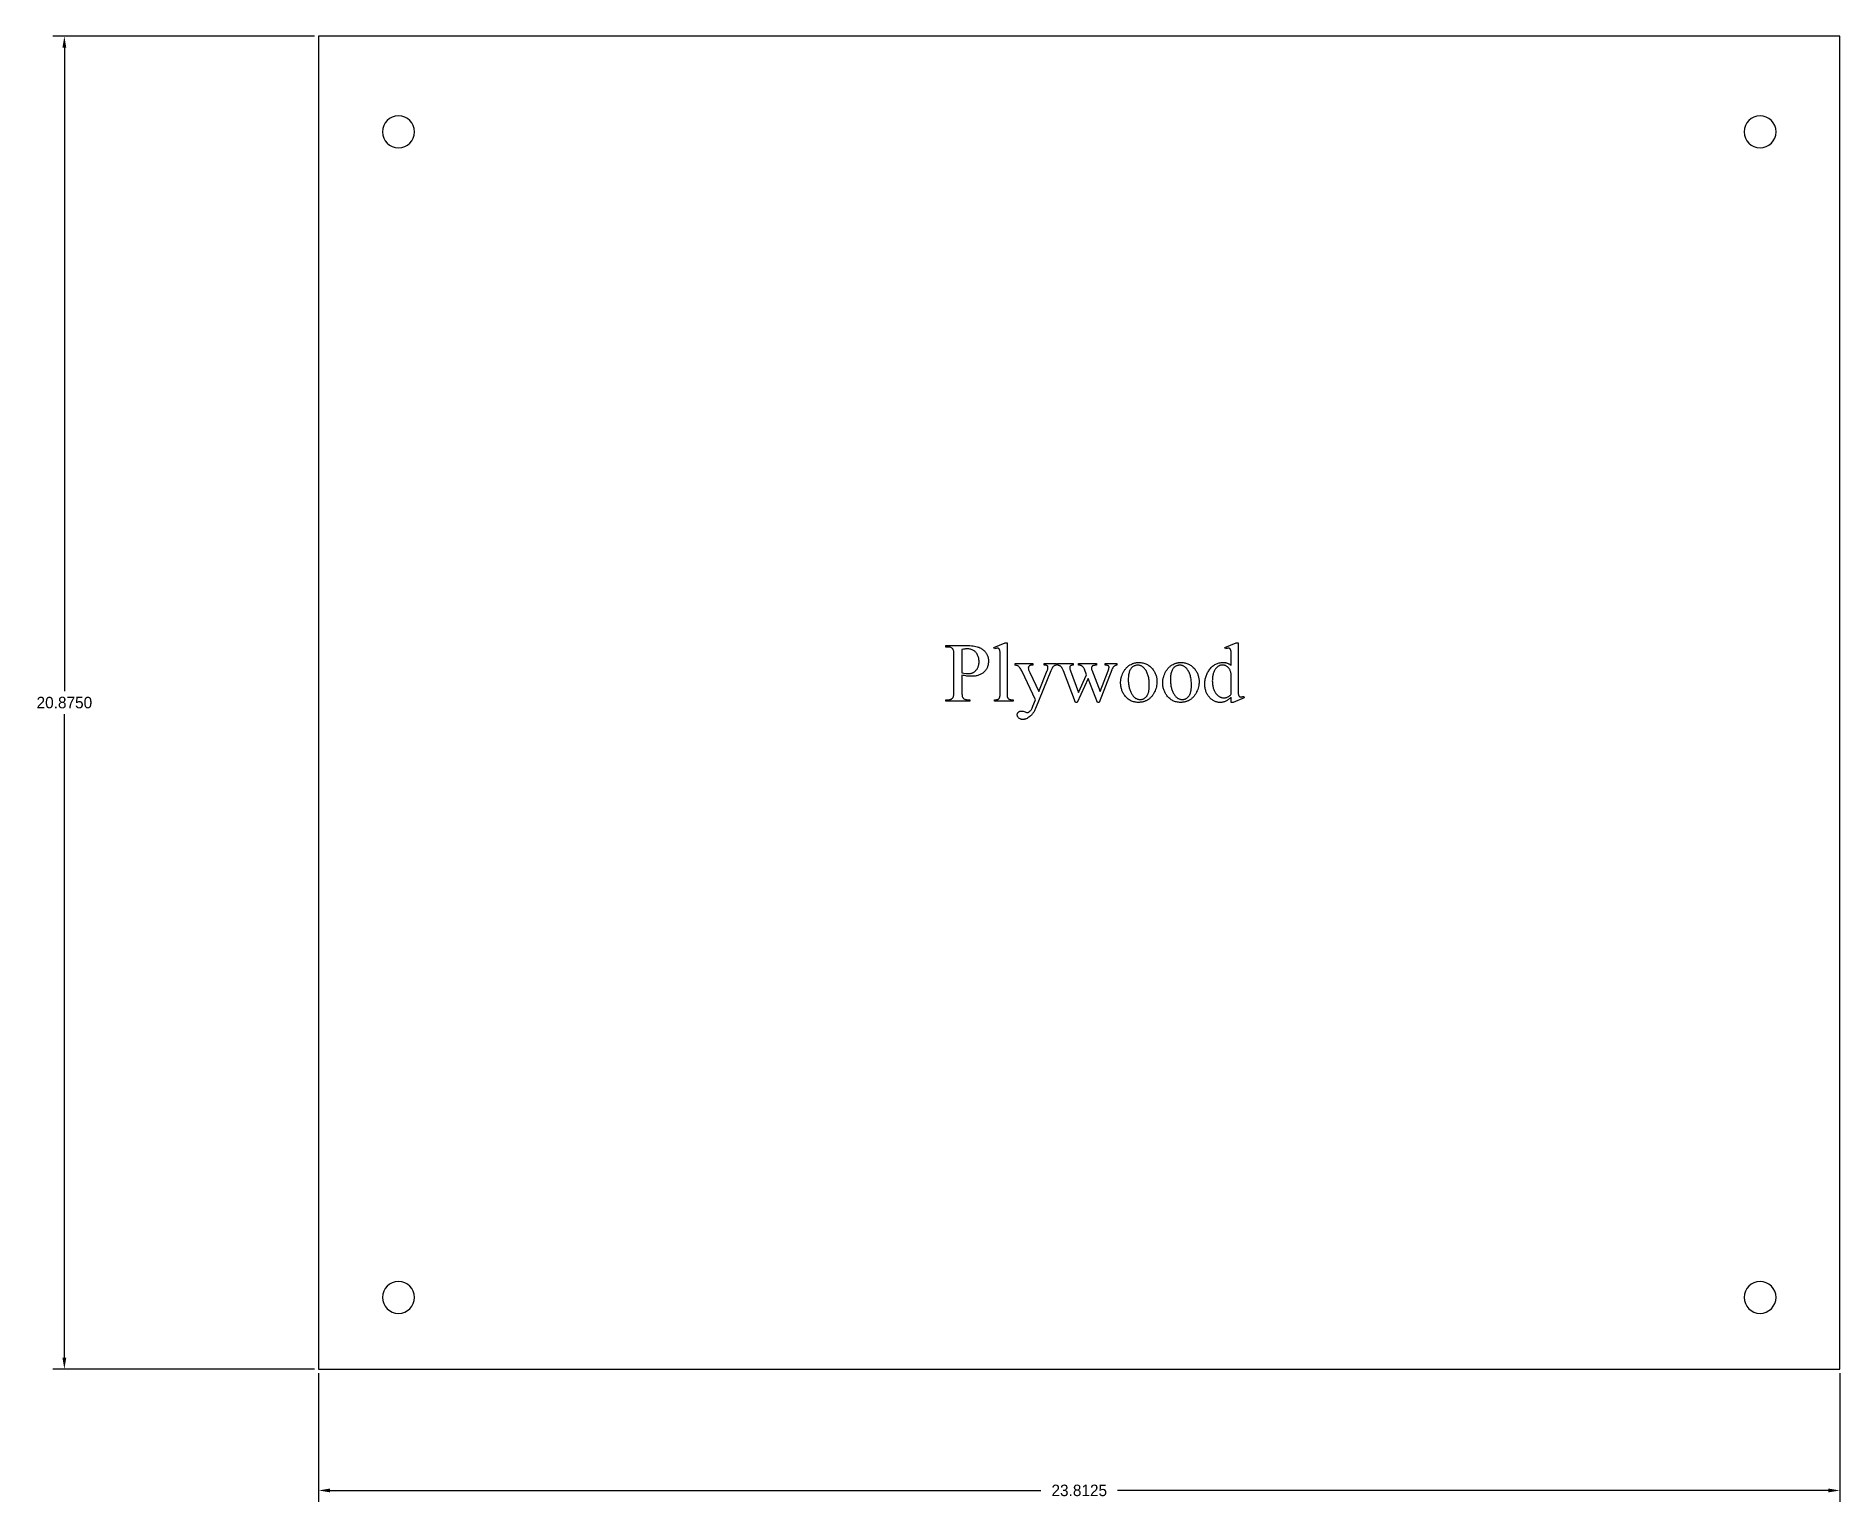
# Model space of a CAD drawing. Extents: x -4 to 200, y -54 to 66.
# Drawn here: x -4.48 to 23.75, y -10.89 to 12.07 of the extents above; entities that cross this region are included whole.
import ezdxf

# ---------------------------------------------------------------- set-up
doc = ezdxf.new("R2010")
doc.units = 0
doc.header["$MEASUREMENT"] = 0
doc.layers.get('Defpoints').update_dxf_attribs({"linetype": 'CONTINUOUS'})
doc.layers.add('Dimentions', color=7, linetype='CONTINUOUS')
doc.layers.add('LAYER_1', color=3, linetype='CONTINUOUS')
doc.dimstyles.get("Standard").update_dxf_attribs({"dimtxt": 0.18, "dimasz": 0.18, "dimexe": 0.18, "dimexo": 0.0625, "dimgap": 0.09, "dimtad": 0, "dimtih": 1, "dimtoh": 1, "dimdec": 4, "dimzin": 0, "dimdsep": 46, "dimtxsty": 'STANDARD', "dimcen": 0.09, "dimadec": 0, "dimazin": 0, "dimtfac": 1, "dimtdec": 4, "dimtofl": 0, "dimtmove": 0, "dimatfit": 3, "dimfxl": 1, "dimtolj": 1, "dimtzin": 0, "dimarcsym": 0})

msp = doc.modelspace()

# ---------------------------------------------------------------- blocks, each defined once
blk = doc.blocks.new('*D49')
at = {"layer": 'Defpoints', "color": 0}
for p in [(-0.059, -8.809), (23.753, -8.809), (23.753, -10.707)]:
    blk.add_point(p, dxfattribs=at)
at = {"layer": 'Dimentions', "color": 0, "lineweight": -2}
for p, q in [((-0.059, -8.871), (-0.059, -10.887)), ((23.753, -8.871), (23.753, -10.887)), ((0.121, -10.707), (11.247, -10.707)), ((23.573, -10.707), (12.447, -10.707))]:
    blk.add_line(p, q, dxfattribs=at)
at = {"layer": 'Dimentions', "color": 0}
for points in [[(0.121, -10.677), (0.121, -10.737), (-0.059, -10.707)], [(23.573, -10.737), (23.573, -10.677), (23.753, -10.707)]]:
    blk.add_solid(points, dxfattribs=at)
at = {"layer": 'Dimentions', "color": 0, "insert": (11.847, -10.707), "char_height": 0.18, "attachment_point": 5}
blk.add_mtext('\\A1;23.8125', dxfattribs=at)
blk = doc.blocks.new('*D48')
at = {"layer": 'Defpoints', "color": 0}
for p in [(-0.059, 12.066), (-4.039, -8.809), (-0.059, -8.809)]:
    blk.add_point(p, dxfattribs=at)
at = {"layer": 'Dimentions', "color": 0, "lineweight": -2}
for p, q in [((-0.122, 12.066), (-4.219, 12.066)), ((-4.039, 11.886), (-4.039, 1.809)), ((-4.039, -8.629), (-4.039, 1.449)), ((-0.122, -8.809), (-4.219, -8.809))]:
    blk.add_line(p, q, dxfattribs=at)
at = {"layer": 'Dimentions', "color": 0}
for points in [[(-4.009, 11.886), (-4.069, 11.886), (-4.039, 12.066)], [(-4.069, -8.629), (-4.009, -8.629), (-4.039, -8.809)]]:
    blk.add_solid(points, dxfattribs=at)
at = {"layer": 'Dimentions', "color": 0, "insert": (-4.039, 1.629), "char_height": 0.18, "attachment_point": 5}
blk.add_mtext('\\A1;20.8750', dxfattribs=at)

# ---------------------------------------------------------------- dimensions: what is measured, and where the dimension line sits
at = {"layer": 'Dimentions'}
dim = msp.add_linear_dim(base=(-4.03893, -8.80863), p1=(-0.05904, 12.06637), p2=(-0.05904, -8.80863), angle=90, dimstyle='STANDARD', override={"dimtmove": 2}, dxfattribs=at)
dim.commit()
dim.dimension.update_dxf_attribs({"geometry": '*D48', "text_midpoint": (-4.03893, 1.62887)})
dim = msp.add_linear_dim(base=(23.75346, -10.70661), p1=(-0.05904, -8.80863), p2=(23.75346, -8.80863), dimstyle='STANDARD', override={"dimtmove": 2}, dxfattribs=at)
dim.commit()
dim.dimension.update_dxf_attribs({"geometry": '*D49', "text_midpoint": (11.84721, -10.70661)})

# ---------------------------------------------------------------- linework, layer by layer
at = {"layer": 'LAYER_1'}
for points in [[(-0.05904, -8.80863), (23.75346, -8.80863), (23.75346, 12.06637), (-0.05904, 12.06637)], [(10.71599, 2.56588), (10.71599, 1.78369), (10.71649, 1.75834), (10.71712, 1.74742), (10.718, 1.73766), (10.71913, 1.72907), (10.72052, 1.72164), (10.72215, 1.71539), (10.72404, 1.7103), (10.72618, 1.70593), (10.7286, 1.70183), (10.73129, 1.698), (10.73426, 1.69444), (10.73749, 1.69116), (10.741, 1.68815), (10.74477, 1.68541), (10.74882, 1.68294), (10.75346, 1.68075), (10.759, 1.67885), (10.76545, 1.67725), (10.7728, 1.67594), (10.78106, 1.67492), (10.79022, 1.67419), (10.80029, 1.67375), (10.81127, 1.6736), (10.81127, 1.65043), (10.52221, 1.65043), (10.52221, 1.6736), (10.54088, 1.67413), (10.54901, 1.67478), (10.55633, 1.67569), (10.56285, 1.67687), (10.56856, 1.67831), (10.57347, 1.68001), (10.57758, 1.68197), (10.58118, 1.68424), (10.58458, 1.68684), (10.58778, 1.68979), (10.59077, 1.69308), (10.59357, 1.69671), (10.59617, 1.70068), (10.59856, 1.705), (10.60075, 1.70965), (10.60271, 1.71504), (10.60441, 1.72152), (10.60585, 1.72912), (10.60703, 1.73782), (10.60795, 1.74763), (10.6086, 1.75854), (10.60912, 1.78369), (10.60912, 2.31931), (10.60884, 2.3644), (10.608, 2.39986), (10.60659, 2.42572), (10.60567, 2.43503), (10.60462, 2.44195), (10.60202, 2.45247), (10.60047, 2.45705), (10.59874, 2.46118), (10.59685, 2.46486), (10.59478, 2.46808), (10.59254, 2.47085), (10.59013, 2.47317), (10.58755, 2.47514), (10.5848, 2.47684), (10.58188, 2.47827), (10.57878, 2.47945), (10.57208, 2.48102), (10.5647, 2.48154), (10.56038, 2.48138), (10.55577, 2.4809), (10.54571, 2.47897), (10.53452, 2.47575), (10.52221, 2.47124), (10.51127, 2.49377), (10.68702, 2.56588)], [(14.22586, 1.71674), (14.21511, 1.70587), (14.20441, 1.69579), (14.19378, 1.68651), (14.18321, 1.67803), (14.1727, 1.67034), (14.16225, 1.66344), (14.15186, 1.65734), (14.14153, 1.65204), (14.13112, 1.64743), (14.12052, 1.64345), (14.10972, 1.64007), (14.09871, 1.63731), (14.08751, 1.63516), (14.0761, 1.63363), (14.06449, 1.63271), (14.05268, 1.6324), (14.04071, 1.63272), (14.02893, 1.63366), (14.01733, 1.63524), (14.00593, 1.63745), (13.99472, 1.64029), (13.9837, 1.64376), (13.97287, 1.64787), (13.96223, 1.6526), (13.95179, 1.65796), (13.94153, 1.66396), (13.93147, 1.67059), (13.9216, 1.67785), (13.91191, 1.68574), (13.90242, 1.69426), (13.89312, 1.70341), (13.88401, 1.71319), (13.87528, 1.72347), (13.86712, 1.73411), (13.85951, 1.74511), (13.85247, 1.75647), (13.84599, 1.76819), (13.84008, 1.78026), (13.83473, 1.7927), (13.82994, 1.8055), (13.82571, 1.81865), (13.82205, 1.83217), (13.81895, 1.84604), (13.81642, 1.86028), (13.81445, 1.87487), (13.81304, 1.88983), (13.81219, 1.90514), (13.81191, 1.92081), (13.81222, 1.93658), (13.81316, 1.95218), (13.81472, 1.96761), (13.8169, 1.98288), (13.81971, 1.99797), (13.82314, 2.0129), (13.82719, 2.02766), (13.83187, 2.04225), (13.83717, 2.05667), (13.84309, 2.07092), (13.84964, 2.085), (13.85682, 2.09892), (13.86461, 2.11266), (13.87303, 2.12624), (13.88207, 2.13965), (13.89174, 2.15289), (13.9019, 2.16564), (13.91241, 2.17756), (13.92328, 2.18867), (13.93451, 2.19894), (13.9461, 2.2084), (13.95804, 2.21704), (13.97034, 2.22485), (13.983, 2.23184), (13.99601, 2.23801), (14.00938, 2.24335), (14.02311, 2.24787), (14.03719, 2.25157), (14.05164, 2.25445), (14.06644, 2.25651), (14.08159, 2.25774), (14.09711, 2.25815), (14.10674, 2.25796), (14.11616, 2.25738), (14.12537, 2.25641), (14.13436, 2.25505), (14.14315, 2.25331), (14.15173, 2.25118), (14.16009, 2.24866), (14.16824, 2.24576), (14.17618, 2.24247), (14.18391, 2.23879), (14.19143, 2.23472), (14.19874, 2.23027), (14.20584, 2.22543), (14.21272, 2.2202), (14.2194, 2.21458), (14.22586, 2.20858), (14.22586, 2.31738), (14.22556, 2.36305), (14.22465, 2.39898), (14.22314, 2.42517), (14.22216, 2.43462), (14.22103, 2.44163), (14.21828, 2.45229), (14.21664, 2.45693), (14.21484, 2.4611), (14.21286, 2.46481), (14.21071, 2.46806), (14.20839, 2.47085), (14.2059, 2.47317), (14.20325, 2.47514), (14.20043, 2.47684), (14.19745, 2.47827), (14.19432, 2.47945), (14.18756, 2.48102), (14.18015, 2.48154), (14.1711, 2.4809), (14.16068, 2.47897), (14.14889, 2.47575), (14.13573, 2.47124), (14.12736, 2.49377), (14.30311, 2.56588), (14.33208, 2.56588), (14.33208, 1.88412), (14.33239, 1.83734), (14.33329, 1.80067), (14.3348, 1.77409), (14.33578, 1.76459), (14.33691, 1.75762), (14.33969, 1.74705), (14.34135, 1.74242), (14.34319, 1.73822), (14.34521, 1.73445), (14.34741, 1.73112), (14.3498, 1.72822), (14.35236, 1.72575), (14.3579, 1.72181), (14.36083, 1.72026), (14.36387, 1.71899), (14.36702, 1.718), (14.37029, 1.7173), (14.37715, 1.71674), (14.38167, 1.71691), (14.38656, 1.71742), (14.39743, 1.71947), (14.40974, 1.72289), (14.4235, 1.72768), (14.43058, 1.70515), (14.25547, 1.6324), (14.22586, 1.6324)], [(10.00912, 2.05923), (10.00912, 1.80493), (10.0094, 1.78531), (10.01025, 1.76763), (10.01166, 1.75191), (10.01363, 1.73814), (10.01616, 1.72632), (10.01926, 1.71645), (10.02102, 1.71225), (10.02292, 1.70854), (10.02497, 1.70531), (10.02715, 1.70257), (10.03366, 1.69593), (10.04095, 1.69018), (10.04903, 1.68531), (10.05789, 1.68133), (10.06753, 1.67823), (10.07797, 1.67602), (10.08918, 1.67469), (10.10118, 1.67425), (10.13466, 1.67425), (10.13466, 1.65043), (9.76062, 1.65043), (9.76062, 1.67425), (9.79346, 1.67425), (9.80681, 1.67481), (9.81311, 1.67551), (9.81917, 1.6765), (9.82498, 1.67777), (9.83054, 1.67932), (9.83586, 1.68115), (9.84094, 1.68326), (9.84576, 1.68565), (9.85034, 1.68833), (9.85467, 1.69129), (9.85876, 1.69453), (9.8626, 1.69805), (9.86619, 1.70185), (9.86954, 1.70593), (9.87264, 1.7103), (9.87566, 1.71614), (9.87827, 1.7237), (9.88049, 1.73296), (9.8823, 1.74394), (9.88371, 1.75662), (9.88471, 1.77101), (9.88532, 1.78712), (9.88552, 1.80493), (9.88552, 2.36888), (9.88525, 2.38851), (9.88443, 2.40618), (9.88307, 2.4219), (9.88117, 2.43567), (9.87873, 2.44749), (9.87574, 2.45736), (9.87404, 2.46156), (9.87221, 2.46528), (9.87024, 2.4685), (9.86814, 2.47124), (9.86148, 2.47788), (9.85405, 2.48363), (9.84586, 2.4885), (9.83691, 2.49249), (9.82719, 2.49559), (9.81671, 2.4978), (9.80547, 2.49913), (9.79346, 2.49957), (9.76062, 2.49957), (9.76062, 2.52339), (10.08058, 2.52339), (10.1091, 2.52301), (10.13607, 2.52188), (10.16149, 2.51999), (10.18536, 2.51735), (10.20768, 2.51396), (10.22845, 2.50981), (10.24767, 2.5049), (10.26535, 2.49925), (10.27371, 2.4961), (10.28191, 2.49269), (10.28995, 2.48903), (10.29782, 2.4851), (10.30552, 2.48092), (10.31306, 2.47648), (10.32043, 2.47178), (10.32763, 2.46682), (10.33467, 2.4616), (10.34154, 2.45612), (10.34825, 2.45038), (10.35479, 2.44438), (10.36117, 2.43813), (10.36737, 2.43161), (10.37929, 2.41781), (10.38491, 2.41056), (10.39016, 2.40315), (10.39505, 2.39558), (10.39957, 2.38783), (10.40374, 2.37992), (10.40754, 2.37185), (10.41098, 2.36361), (10.41406, 2.3552), (10.41677, 2.34663), (10.41913, 2.33789), (10.42112, 2.32899), (10.42275, 2.31991), (10.42402, 2.31068), (10.42492, 2.30128), (10.42546, 2.29171), (10.42565, 2.28197), (10.42537, 2.26877), (10.42454, 2.25588), (10.42317, 2.2433), (10.42124, 2.23103), (10.41876, 2.21908), (10.41573, 2.20743), (10.41215, 2.1961), (10.40802, 2.18508), (10.40334, 2.17438), (10.39811, 2.16398), (10.39233, 2.1539), (10.38599, 2.14412), (10.37911, 2.13466), (10.37167, 2.12551), (10.36369, 2.11668), (10.35515, 2.10815), (10.34611, 2.10004), (10.33662, 2.09246), (10.32667, 2.0854), (10.31626, 2.07886), (10.3054, 2.07284), (10.29409, 2.06735), (10.28232, 2.06238), (10.27009, 2.05794), (10.25741, 2.05401), (10.24428, 2.05061), (10.23069, 2.04774), (10.21664, 2.04538), (10.20214, 2.04355), (10.18718, 2.04225), (10.17177, 2.04146), (10.1559, 2.0412), (10.13981, 2.04148), (10.12307, 2.04233), (10.10569, 2.04373), (10.08766, 2.04571), (10.06899, 2.04824), (10.04968, 2.05134), (10.02972, 2.055)], [(10.00912, 2.09592), (10.04131, 2.09029), (10.06964, 2.08626), (10.08235, 2.08486), (10.0941, 2.08385), (10.10488, 2.08325), (10.1147, 2.08304), (10.123, 2.08325), (10.13115, 2.08385), (10.13916, 2.08487), (10.14703, 2.08628), (10.15476, 2.08811), (10.16234, 2.09033), (10.16977, 2.09296), (10.17707, 2.096), (10.18422, 2.09944), (10.19123, 2.10329), (10.19809, 2.10754), (10.20481, 2.1122), (10.21139, 2.11726), (10.21782, 2.12272), (10.22411, 2.12859), (10.23026, 2.13487), (10.23615, 2.14147), (10.24165, 2.1483), (10.24678, 2.15538), (10.25152, 2.16269), (10.25589, 2.17025), (10.25988, 2.17804), (10.26349, 2.18607), (10.26671, 2.19434), (10.26956, 2.20285), (10.27203, 2.21159), (10.27412, 2.22058), (10.27583, 2.22981), (10.27716, 2.23927), (10.27811, 2.24897), (10.27867, 2.25892), (10.27886, 2.2691), (10.2785, 2.28313), (10.27742, 2.29692), (10.27561, 2.31045), (10.27307, 2.32374), (10.26981, 2.33677), (10.26583, 2.34955), (10.26112, 2.36208), (10.25569, 2.37435), (10.24959, 2.38612), (10.24289, 2.39713), (10.23559, 2.40737), (10.22768, 2.41684), (10.21917, 2.42555), (10.21006, 2.4335), (10.20034, 2.44068), (10.19002, 2.4471), (10.17922, 2.45276), (10.16805, 2.45766), (10.15653, 2.46181), (10.14464, 2.46521), (10.13239, 2.46785), (10.11977, 2.46973), (10.1068, 2.47086), (10.09346, 2.47124), (10.08496, 2.47105), (10.07587, 2.47048), (10.06621, 2.46952), (10.05596, 2.46818), (10.03371, 2.46436), (10.00912, 2.45901)], [(10.84603, 2.24013), (11.12092, 2.24013), (11.12092, 2.21631), (11.10741, 2.21631), (11.10039, 2.21611), (11.09383, 2.21552), (11.08771, 2.21454), (11.08206, 2.21317), (11.07685, 2.2114), (11.0721, 2.20925), (11.0678, 2.2067), (11.06395, 2.20375), (11.06056, 2.20052), (11.05761, 2.19709), (11.05512, 2.19348), (11.05309, 2.18967), (11.0515, 2.18567), (11.05037, 2.18148), (11.04969, 2.1771), (11.04947, 2.17253), (11.0498, 2.16595), (11.05079, 2.15877), (11.05245, 2.15098), (11.05478, 2.14259), (11.05776, 2.1336), (11.06142, 2.12401), (11.06573, 2.11381), (11.07071, 2.103), (11.21427, 1.80558), (11.34625, 2.13133), (11.34881, 2.13792), (11.35103, 2.14449), (11.35292, 2.15103), (11.35445, 2.15756), (11.35565, 2.16407), (11.35651, 2.17056), (11.35702, 2.17703), (11.35719, 2.18347), (11.35691, 2.18891), (11.35606, 2.19361), (11.35466, 2.1976), (11.35268, 2.20086), (11.34975, 2.20422), (11.34609, 2.20721), (11.3417, 2.20985), (11.33659, 2.21212), (11.33007, 2.21395), (11.32146, 2.21526), (11.31076, 2.21605), (11.29796, 2.21631), (11.29796, 2.24013), (11.48981, 2.24013), (11.48981, 2.21631), (11.47858, 2.2147), (11.46873, 2.21244), (11.46024, 2.20955), (11.45311, 2.20601), (11.44651, 2.2013), (11.43959, 2.1949), (11.43235, 2.18681), (11.42479, 2.17704), (11.42125, 2.17056), (11.41642, 2.16014), (11.4103, 2.14577), (11.4029, 2.12747), (11.16277, 1.53905), (11.15374, 1.5183), (11.14404, 1.49886), (11.13894, 1.48963), (11.13366, 1.48072), (11.12822, 1.47214), (11.12261, 1.46389), (11.11684, 1.45597), (11.11089, 1.44837), (11.10478, 1.4411), (11.09849, 1.43416), (11.09204, 1.42754), (11.08542, 1.42125), (11.07863, 1.41529), (11.07168, 1.40965), (11.05766, 1.39939), (11.04377, 1.3905), (11.03002, 1.38298), (11.01639, 1.37682), (11.00963, 1.37426), (11.0029, 1.37203), (10.9962, 1.37015), (10.98953, 1.36861), (10.9829, 1.36742), (10.9763, 1.36656), (10.96973, 1.36605), (10.9632, 1.36588), (10.95392, 1.36622), (10.94505, 1.36725), (10.93661, 1.36896), (10.9286, 1.37135), (10.921, 1.37443), (10.91383, 1.37819), (10.90708, 1.38264), (10.90075, 1.38777), (10.89502, 1.39334), (10.89005, 1.39911), (10.88585, 1.40509), (10.88241, 1.41126), (10.87973, 1.41764), (10.87782, 1.42422), (10.87667, 1.431), (10.87629, 1.43798), (10.87657, 1.44457), (10.8774, 1.45084), (10.87878, 1.45677), (10.88072, 1.46236), (10.88321, 1.46763), (10.88625, 1.47256), (10.88984, 1.47717), (10.89399, 1.48144), (10.89863, 1.48528), (10.90367, 1.48862), (10.90913, 1.49144), (10.915, 1.49375), (10.92128, 1.49554), (10.92797, 1.49683), (10.93508, 1.4976), (10.9426, 1.49785), (10.94815, 1.49763), (10.95419, 1.49697), (10.9607, 1.49586), (10.96771, 1.49431), (10.98316, 1.48988), (11.00054, 1.48369), (11.01221, 1.47946), (11.02146, 1.47645), (11.0283, 1.47464), (11.03273, 1.47403), (11.03761, 1.47434), (11.04261, 1.47528), (11.04771, 1.47684), (11.05293, 1.47902), (11.05825, 1.48183), (11.06369, 1.48526), (11.06924, 1.48931), (11.07489, 1.49399), (11.08061, 1.49956), (11.08634, 1.5063), (11.09208, 1.51421), (11.09783, 1.52328), (11.10359, 1.53352), (11.10936, 1.54493), (11.11514, 1.5575), (11.12092, 1.57124), (11.16277, 1.6736), (10.95097, 2.11845), (10.94542, 2.12903), (10.93841, 2.14082), (10.92996, 2.15382), (10.92007, 2.16802), (10.91238, 2.17836), (10.90542, 2.18685), (10.89918, 2.19349), (10.89367, 2.19828), (10.88969, 2.20082), (10.88514, 2.20327), (10.87436, 2.20794), (10.86132, 2.21228), (10.84603, 2.21631)], [(11.5059, 2.24013), (11.75311, 2.24013), (11.75311, 2.21631), (11.74495, 2.21555), (11.73752, 2.21458), (11.73083, 2.21338), (11.72487, 2.21196), (11.71964, 2.21032), (11.71515, 2.20846), (11.71139, 2.20638), (11.70837, 2.20407), (11.70588, 2.20153), (11.70372, 2.19872), (11.7019, 2.19566), (11.7004, 2.19233), (11.69924, 2.18873), (11.69841, 2.18488), (11.69791, 2.18077), (11.69775, 2.17639), (11.69792, 2.17127), (11.69843, 2.16589), (11.70048, 2.15434), (11.7039, 2.14175), (11.70869, 2.12811), (11.83487, 1.78884), (11.9617, 2.06502), (11.92822, 2.15193), (11.92421, 2.16121), (11.91989, 2.16975), (11.91527, 2.17755), (11.91036, 2.1846), (11.90514, 2.19091), (11.89961, 2.19647), (11.89379, 2.20129), (11.88766, 2.20536), (11.88374, 2.2075), (11.87905, 2.20943), (11.8736, 2.21113), (11.86738, 2.2126), (11.8604, 2.21386), (11.85266, 2.2149), (11.83487, 2.21631), (11.83487, 2.24013), (12.11556, 2.24013), (12.11556, 2.21631), (12.10439, 2.21562), (12.09407, 2.21454), (12.0846, 2.21305), (12.07597, 2.21116), (12.06818, 2.20886), (12.06124, 2.20617), (12.05515, 2.20307), (12.04989, 2.19957), (12.04688, 2.1968), (12.04426, 2.19365), (12.04205, 2.19012), (12.04024, 2.18621), (12.03883, 2.18191), (12.03782, 2.17724), (12.03722, 2.17218), (12.03702, 2.16674), (12.03734, 2.16026), (12.03831, 2.1537), (12.03992, 2.14706), (12.04217, 2.14034), (12.17608, 1.80171), (12.30032, 2.12811), (12.30596, 2.14461), (12.30998, 2.15933), (12.31139, 2.16603), (12.31239, 2.17229), (12.313, 2.1781), (12.3132, 2.18347), (12.313, 2.18649), (12.31241, 2.18943), (12.31143, 2.19229), (12.31006, 2.19506), (12.3083, 2.19776), (12.30614, 2.20037), (12.30359, 2.20291), (12.30065, 2.20536), (12.29713, 2.20765), (12.29286, 2.20967), (12.28784, 2.21143), (12.28206, 2.21293), (12.27552, 2.21416), (12.26824, 2.21514), (12.26019, 2.21585), (12.2514, 2.21631), (12.2514, 2.24013), (12.43745, 2.24013), (12.43745, 2.21631), (12.43056, 2.21503), (12.42391, 2.21329), (12.41749, 2.21109), (12.41129, 2.20842), (12.40533, 2.20529), (12.39961, 2.2017), (12.39411, 2.19765), (12.38884, 2.19313), (12.38381, 2.18815), (12.37901, 2.18271), (12.37443, 2.1768), (12.37009, 2.17044), (12.36598, 2.16361), (12.36211, 2.15631), (12.35846, 2.14856), (12.35504, 2.14034), (12.15805, 1.6324), (12.13165, 1.6324), (11.98423, 2.00901), (11.81234, 1.6324), (11.78852, 1.6324), (11.59925, 2.12811), (11.59459, 2.13938), (11.58996, 2.1497), (11.58534, 2.15906), (11.58074, 2.16746), (11.57617, 2.17491), (11.57161, 2.1814), (11.56707, 2.18694), (11.56256, 2.19152), (11.55773, 2.1955), (11.55226, 2.19923), (11.54614, 2.2027), (11.53938, 2.20593), (11.53198, 2.2089), (11.52393, 2.21162), (11.51524, 2.21409), (11.5059, 2.21631)], [(12.77929, 2.25751), (12.79583, 2.25711), (12.81195, 2.25592), (12.82765, 2.25393), (12.84295, 2.25115), (12.85783, 2.24758), (12.8723, 2.2432), (12.88636, 2.23804), (12.9, 2.23208), (12.91323, 2.22532), (12.92605, 2.21778), (12.93846, 2.20943), (12.95046, 2.20029), (12.96204, 2.19036), (12.97321, 2.17963), (12.98397, 2.16811), (12.99432, 2.15579), (13.00266, 2.14483), (13.01046, 2.13366), (13.01773, 2.1223), (13.02445, 2.11073), (13.03064, 2.09896), (13.03629, 2.08699), (13.0414, 2.07482), (13.04598, 2.06244), (13.05001, 2.04987), (13.05351, 2.0371), (13.05647, 2.02412), (13.05889, 2.01094), (13.06078, 1.99756), (13.06212, 1.98398), (13.06293, 1.9702), (13.0632, 1.95622), (13.06261, 1.93639), (13.06083, 1.91651), (13.05786, 1.89656), (13.0537, 1.87655), (13.04836, 1.85649), (13.04183, 1.83636), (13.03412, 1.81617), (13.02522, 1.79592), (13.02036, 1.78594), (13.01527, 1.77626), (13.00997, 1.76691), (13.00443, 1.75786), (12.99868, 1.74912), (12.9927, 1.7407), (12.9865, 1.73258), (12.98007, 1.72478), (12.97342, 1.71729), (12.96655, 1.71012), (12.95945, 1.70325), (12.95213, 1.6967), (12.94458, 1.69046), (12.93681, 1.68453), (12.92882, 1.67891), (12.9206, 1.6736), (12.91221, 1.66861), (12.90371, 1.66395), (12.89508, 1.6596), (12.88634, 1.65558), (12.87748, 1.65188), (12.8685, 1.6485), (12.85941, 1.64544), (12.85019, 1.6427), (12.84086, 1.64029), (12.8314, 1.63819), (12.82183, 1.63642), (12.81215, 1.63498), (12.80234, 1.63385), (12.79242, 1.63304), (12.78237, 1.63256), (12.77221, 1.6324), (12.75577, 1.63282), (12.73975, 1.63406), (12.72416, 1.63614), (12.709, 1.63904), (12.69427, 1.64277), (12.67996, 1.64734), (12.66608, 1.65273), (12.65263, 1.65896), (12.63961, 1.66601), (12.62701, 1.67389), (12.61484, 1.68261), (12.6031, 1.69215), (12.59179, 1.70252), (12.5809, 1.71373), (12.57044, 1.72576), (12.56041, 1.73862), (12.55238, 1.7499), (12.54487, 1.76134), (12.53788, 1.77295), (12.5314, 1.78473), (12.52544, 1.79669), (12.52, 1.80882), (12.51508, 1.82111), (12.51068, 1.83358), (12.50679, 1.84622), (12.50343, 1.85903), (12.50058, 1.87201), (12.49825, 1.88516), (12.49643, 1.89849), (12.49514, 1.91198), (12.49436, 1.92565), (12.4941, 1.93948), (12.49426, 1.94962), (12.49473, 1.95975), (12.49552, 1.96987), (12.49662, 1.97998), (12.49803, 1.99009), (12.49976, 2.00018), (12.5018, 2.01027), (12.50416, 2.02036), (12.50683, 2.03043), (12.50982, 2.0405), (12.51673, 2.06061), (12.52491, 2.0807), (12.53434, 2.10075), (12.53947, 2.1106), (12.54479, 2.12013), (12.55032, 2.12933), (12.55604, 2.13821), (12.56197, 2.14676), (12.56809, 2.15498), (12.57441, 2.16287), (12.58093, 2.17044), (12.58765, 2.17768), (12.59457, 2.18459), (12.60168, 2.19118), (12.60899, 2.19744), (12.61651, 2.20337), (12.62422, 2.20897), (12.63213, 2.21425), (12.64024, 2.2192), (12.65678, 2.22818), (12.67355, 2.23596), (12.68203, 2.2394), (12.69057, 2.24255), (12.69917, 2.24539), (12.70783, 2.24793), (12.71656, 2.25018), (12.72534, 2.25212), (12.73418, 2.25377), (12.74308, 2.25511), (12.75204, 2.25616), (12.76107, 2.25691), (12.77015, 2.25736)], [(12.75934, 2.21566), (12.7508, 2.21535), (12.74226, 2.2144), (12.7337, 2.21281), (12.72514, 2.21059), (12.71656, 2.20774), (12.70798, 2.20426), (12.69938, 2.20014), (12.69077, 2.19538), (12.68237, 2.18984), (12.67438, 2.18333), (12.6668, 2.17587), (12.65963, 2.16746), (12.65288, 2.15809), (12.64654, 2.14776), (12.64061, 2.13648), (12.63509, 2.12425), (12.63011, 2.11108), (12.62579, 2.09701), (12.62214, 2.08203), (12.61915, 2.06615), (12.61683, 2.04936), (12.61517, 2.03166), (12.61418, 2.01306), (12.61384, 1.99356), (12.61404, 1.9776), (12.61464, 1.96192), (12.61564, 1.94652), (12.61704, 1.9314), (12.61884, 1.91655), (12.62104, 1.90197), (12.62364, 1.88768), (12.62664, 1.87366), (12.63004, 1.85991), (12.63384, 1.84645), (12.63803, 1.83326), (12.64263, 1.82034), (12.64763, 1.80771), (12.65303, 1.79535), (12.65883, 1.78326), (12.66502, 1.77146), (12.67155, 1.76015), (12.67833, 1.74958), (12.68536, 1.73973), (12.69265, 1.73062), (12.70019, 1.72223), (12.70798, 1.71457), (12.71603, 1.70764), (12.72433, 1.70145), (12.73289, 1.69598), (12.7417, 1.69124), (12.75076, 1.68723), (12.76008, 1.68394), (12.76965, 1.68139), (12.77948, 1.67957), (12.78956, 1.67847), (12.79989, 1.67811), (12.80762, 1.67831), (12.81516, 1.67891), (12.82254, 1.67992), (12.82975, 1.68133), (12.83679, 1.68314), (12.84365, 1.68535), (12.85035, 1.68797), (12.85687, 1.69098), (12.86322, 1.6944), (12.8694, 1.69823), (12.87541, 1.70245), (12.88125, 1.70708), (12.88692, 1.71211), (12.89242, 1.71754), (12.89774, 1.72337), (12.9029, 1.72961), (12.90781, 1.73634), (12.9124, 1.74364), (12.91668, 1.75153), (12.92064, 1.75999), (12.92429, 1.76903), (12.92761, 1.77865), (12.93062, 1.78885), (12.93332, 1.79962), (12.93569, 1.81098), (12.93775, 1.82291), (12.9395, 1.83542), (12.94092, 1.84851), (12.94203, 1.86218), (12.94282, 1.87642), (12.9433, 1.89125), (12.94346, 1.90665), (12.94319, 1.92602), (12.9424, 1.94487), (12.94108, 1.9632), (12.93923, 1.98101), (12.93686, 1.99829), (12.93395, 2.01505), (12.93052, 2.03128), (12.92656, 2.04699), (12.92207, 2.06218), (12.91705, 2.07685), (12.91151, 2.09099), (12.90543, 2.10461), (12.89883, 2.11771), (12.8917, 2.13028), (12.88405, 2.14233), (12.87586, 2.15386), (12.87005, 2.16134), (12.86404, 2.16835), (12.85784, 2.17486), (12.85144, 2.1809), (12.84484, 2.18645), (12.83805, 2.19152), (12.83106, 2.19611), (12.82388, 2.20021), (12.81649, 2.20383), (12.80892, 2.20697), (12.80114, 2.20963), (12.79318, 2.2118), (12.78501, 2.21349), (12.77665, 2.2147), (12.76809, 2.21542)], [(13.43852, 2.25751), (13.45505, 2.25711), (13.47117, 2.25592), (13.48688, 2.25393), (13.50217, 2.25115), (13.51706, 2.24758), (13.53153, 2.2432), (13.54558, 2.23804), (13.55923, 2.23208), (13.57246, 2.22532), (13.58528, 2.21778), (13.59769, 2.20943), (13.60969, 2.20029), (13.62127, 2.19036), (13.63244, 2.17963), (13.6432, 2.16811), (13.65354, 2.15579), (13.66188, 2.14483), (13.66969, 2.13366), (13.67695, 2.1223), (13.68368, 2.11073), (13.68987, 2.09896), (13.69552, 2.08699), (13.70063, 2.07482), (13.70521, 2.06244), (13.70924, 2.04987), (13.71274, 2.0371), (13.7157, 2.02412), (13.71812, 2.01094), (13.72001, 1.99756), (13.72135, 1.98398), (13.72216, 1.9702), (13.72243, 1.95622), (13.72183, 1.93639), (13.72005, 1.91651), (13.71709, 1.89656), (13.71293, 1.87655), (13.70759, 1.85649), (13.70106, 1.83636), (13.69335, 1.81617), (13.68444, 1.79592), (13.67958, 1.78594), (13.6745, 1.77626), (13.66919, 1.76691), (13.66366, 1.75786), (13.65791, 1.74912), (13.65193, 1.7407), (13.64573, 1.73258), (13.6393, 1.72478), (13.63265, 1.71729), (13.62577, 1.71012), (13.61868, 1.70325), (13.61136, 1.6967), (13.60381, 1.69046), (13.59604, 1.68453), (13.58805, 1.67891), (13.57983, 1.6736), (13.57144, 1.66861), (13.56294, 1.66395), (13.55431, 1.6596), (13.54557, 1.65558), (13.53671, 1.65188), (13.52773, 1.6485), (13.51863, 1.64544), (13.50942, 1.6427), (13.50008, 1.64029), (13.49063, 1.63819), (13.48106, 1.63642), (13.47137, 1.63498), (13.46157, 1.63385), (13.45164, 1.63304), (13.4416, 1.63256), (13.43144, 1.6324), (13.415, 1.63282), (13.39898, 1.63406), (13.38339, 1.63614), (13.36823, 1.63904), (13.3535, 1.64277), (13.33919, 1.64734), (13.32531, 1.65273), (13.31186, 1.65896), (13.29883, 1.66601), (13.28624, 1.67389), (13.27407, 1.68261), (13.26233, 1.69215), (13.25101, 1.70252), (13.24013, 1.71373), (13.22967, 1.72576), (13.21964, 1.73862), (13.21161, 1.7499), (13.2041, 1.76134), (13.1971, 1.77295), (13.19063, 1.78473), (13.18467, 1.79669), (13.17923, 1.80882), (13.17431, 1.82111), (13.16991, 1.83358), (13.16602, 1.84622), (13.16265, 1.85903), (13.1598, 1.87201), (13.15747, 1.88516), (13.15566, 1.89849), (13.15436, 1.91198), (13.15359, 1.92565), (13.15333, 1.93948), (13.15349, 1.94962), (13.15396, 1.95975), (13.15474, 1.96987), (13.15584, 1.97998), (13.15726, 1.99009), (13.15899, 2.00018), (13.16103, 2.01027), (13.16339, 2.02036), (13.16606, 2.03043), (13.16905, 2.0405), (13.17596, 2.06061), (13.18413, 2.0807), (13.19356, 2.10075), (13.19869, 2.1106), (13.20402, 2.12013), (13.20955, 2.12933), (13.21527, 2.13821), (13.2212, 2.14676), (13.22732, 2.15498), (13.23364, 2.16287), (13.24016, 2.17044), (13.24688, 2.17768), (13.25379, 2.18459), (13.26091, 2.19118), (13.26822, 2.19744), (13.27574, 2.20337), (13.28345, 2.20897), (13.29136, 2.21425), (13.29947, 2.2192), (13.316, 2.22818), (13.33278, 2.23596), (13.34126, 2.2394), (13.3498, 2.24255), (13.3584, 2.24539), (13.36706, 2.24793), (13.37578, 2.25018), (13.38456, 2.25212), (13.39341, 2.25377), (13.40231, 2.25511), (13.41127, 2.25616), (13.42029, 2.25691), (13.42938, 2.25736)], [(13.41856, 2.21566), (13.41003, 2.21535), (13.40148, 2.2144), (13.39293, 2.21281), (13.38436, 2.21059), (13.37579, 2.20774), (13.3672, 2.20426), (13.35861, 2.20014), (13.35, 2.19538), (13.3416, 2.18984), (13.33361, 2.18333), (13.32603, 2.17587), (13.31886, 2.16746), (13.3121, 2.15809), (13.30576, 2.14776), (13.29983, 2.13648), (13.29432, 2.12425), (13.28934, 2.11108), (13.28502, 2.09701), (13.28137, 2.08203), (13.27838, 2.06615), (13.27606, 2.04936), (13.2744, 2.03166), (13.2734, 2.01306), (13.27307, 1.99356), (13.27327, 1.9776), (13.27387, 1.96192), (13.27487, 1.94652), (13.27627, 1.9314), (13.27807, 1.91655), (13.28027, 1.90197), (13.28287, 1.88768), (13.28587, 1.87366), (13.28926, 1.85991), (13.29306, 1.84645), (13.29726, 1.83326), (13.30186, 1.82034), (13.30686, 1.80771), (13.31226, 1.79535), (13.31805, 1.78326), (13.32425, 1.77146), (13.33078, 1.76015), (13.33755, 1.74958), (13.34459, 1.73973), (13.35187, 1.73062), (13.35941, 1.72223), (13.36721, 1.71457), (13.37526, 1.70764), (13.38356, 1.70145), (13.39212, 1.69598), (13.40093, 1.69124), (13.40999, 1.68723), (13.41931, 1.68394), (13.42888, 1.68139), (13.43871, 1.67957), (13.44879, 1.67847), (13.45912, 1.67811), (13.46684, 1.67831), (13.47439, 1.67891), (13.48177, 1.67992), (13.48898, 1.68133), (13.49601, 1.68314), (13.50288, 1.68535), (13.50957, 1.68797), (13.5161, 1.69098), (13.52245, 1.6944), (13.52863, 1.69823), (13.53464, 1.70245), (13.54048, 1.70708), (13.54615, 1.71211), (13.55165, 1.71754), (13.55697, 1.72337), (13.56213, 1.72961), (13.56704, 1.73634), (13.57163, 1.74364), (13.57591, 1.75153), (13.57987, 1.75999), (13.58351, 1.76903), (13.58684, 1.77865), (13.58985, 1.78885), (13.59254, 1.79962), (13.59492, 1.81098), (13.59698, 1.82291), (13.59872, 1.83542), (13.60015, 1.84851), (13.60126, 1.86218), (13.60205, 1.87642), (13.60253, 1.89125), (13.60268, 1.90665), (13.60242, 1.92602), (13.60163, 1.94487), (13.60031, 1.9632), (13.59846, 1.98101), (13.59608, 1.99829), (13.59318, 2.01505), (13.58975, 2.03128), (13.58579, 2.04699), (13.5813, 2.06218), (13.57628, 2.07685), (13.57073, 2.09099), (13.56466, 2.10461), (13.55806, 2.11771), (13.55093, 2.13028), (13.54327, 2.14233), (13.53509, 2.15386), (13.52928, 2.16134), (13.52327, 2.16835), (13.51706, 2.17486), (13.51066, 2.1809), (13.50407, 2.18645), (13.49728, 2.19152), (13.49029, 2.19611), (13.4831, 2.20021), (13.47572, 2.20383), (13.46815, 2.20697), (13.46037, 2.20963), (13.4524, 2.2118), (13.44424, 2.21349), (13.43588, 2.2147), (13.42732, 2.21542)], [(14.22586, 1.7618), (14.22586, 2.06566), (14.22465, 2.07649), (14.22296, 2.08707), (14.22079, 2.09741), (14.21814, 2.10751), (14.215, 2.11737), (14.21138, 2.12698), (14.20727, 2.13636), (14.20268, 2.14549), (14.19766, 2.15423), (14.19224, 2.16241), (14.18643, 2.17004), (14.18023, 2.17712), (14.17364, 2.18364), (14.16665, 2.18961), (14.15927, 2.19503), (14.1515, 2.19989), (14.14356, 2.20419), (14.13567, 2.20792), (14.12783, 2.21107), (14.12004, 2.21365), (14.1123, 2.21566), (14.10461, 2.21709), (14.09697, 2.21795), (14.08938, 2.21824), (14.08235, 2.21804), (14.07541, 2.21744), (14.06857, 2.21645), (14.06182, 2.21506), (14.05517, 2.21327), (14.04861, 2.21109), (14.04215, 2.2085), (14.03579, 2.20552), (14.02952, 2.20215), (14.02334, 2.19837), (14.01726, 2.1942), (14.01128, 2.18963), (14.00539, 2.18466), (13.9996, 2.1793), (13.99391, 2.17354), (13.98831, 2.16738), (13.98121, 2.15877), (13.97458, 2.14968), (13.9684, 2.1401), (13.96268, 2.13004), (13.95741, 2.1195), (13.95261, 2.10847), (13.94826, 2.09697), (13.94437, 2.08498), (13.94094, 2.0725), (13.93796, 2.05955), (13.93544, 2.04611), (13.93338, 2.03219), (13.93178, 2.01778), (13.93064, 2.00289), (13.92995, 1.98752), (13.92972, 1.97167), (13.92994, 1.95565), (13.93061, 1.94011), (13.93171, 1.92504), (13.93326, 1.91045), (13.93526, 1.89634), (13.93769, 1.88269), (13.94057, 1.86953), (13.94389, 1.85684), (13.94765, 1.84462), (13.95185, 1.83288), (13.9565, 1.82162), (13.96159, 1.81083), (13.96712, 1.80051), (13.9731, 1.79067), (13.97952, 1.78131), (13.98638, 1.77242), (13.99351, 1.76404), (14.00074, 1.7562), (14.00807, 1.7489), (14.01551, 1.74214), (14.02304, 1.73593), (14.03068, 1.73025), (14.03841, 1.72511), (14.04625, 1.72052), (14.05418, 1.71646), (14.06222, 1.71295), (14.07036, 1.70997), (14.0786, 1.70754), (14.08694, 1.70565), (14.09537, 1.7043), (14.10392, 1.70349), (14.11256, 1.70322), (14.11986, 1.70345), (14.12714, 1.70413), (14.13439, 1.70528), (14.14161, 1.70688), (14.14879, 1.70894), (14.15595, 1.71145), (14.16308, 1.71443), (14.17017, 1.71786), (14.17724, 1.72175), (14.18428, 1.7261), (14.19128, 1.73091), (14.19826, 1.73617), (14.2052, 1.74189), (14.21212, 1.74807), (14.21901, 1.75471)]]:
    msp.add_lwpolyline(points, close=True, dxfattribs=at)
for points in [[(1.19096, 10.81637, 0.41421356), (0.94096, 10.56637, 0.41421356), (1.19096, 10.31637, 0.41421356), (1.44096, 10.56637, 0.41421356)], [(22.50346, 10.81637, 0.41421356), (22.25346, 10.56637, 0.41421356), (22.50346, 10.31637, 0.41421356), (22.75346, 10.56637, 0.41421356)], [(1.19096, -7.43363, 0.41421356), (0.94096, -7.68363, 0.41421356), (1.19096, -7.93363, 0.41421356), (1.44096, -7.68363, 0.41421356)], [(22.50346, -7.43363, 0.41421356), (22.25346, -7.68363, 0.41421356), (22.50346, -7.93363, 0.41421356), (22.75346, -7.68363, 0.41421356)]]:
    msp.add_lwpolyline(points, format="xyb", close=True, dxfattribs=at)

msp.set_redraw_order([(e.dxf.handle, doc.entitydb.next_handle()) for e in msp.query("TEXT MTEXT ATTDEF DIMENSION ARC_DIMENSION")])  # texts and dimensions are drawn at this point

doc.saveas('drawing.dxf')
